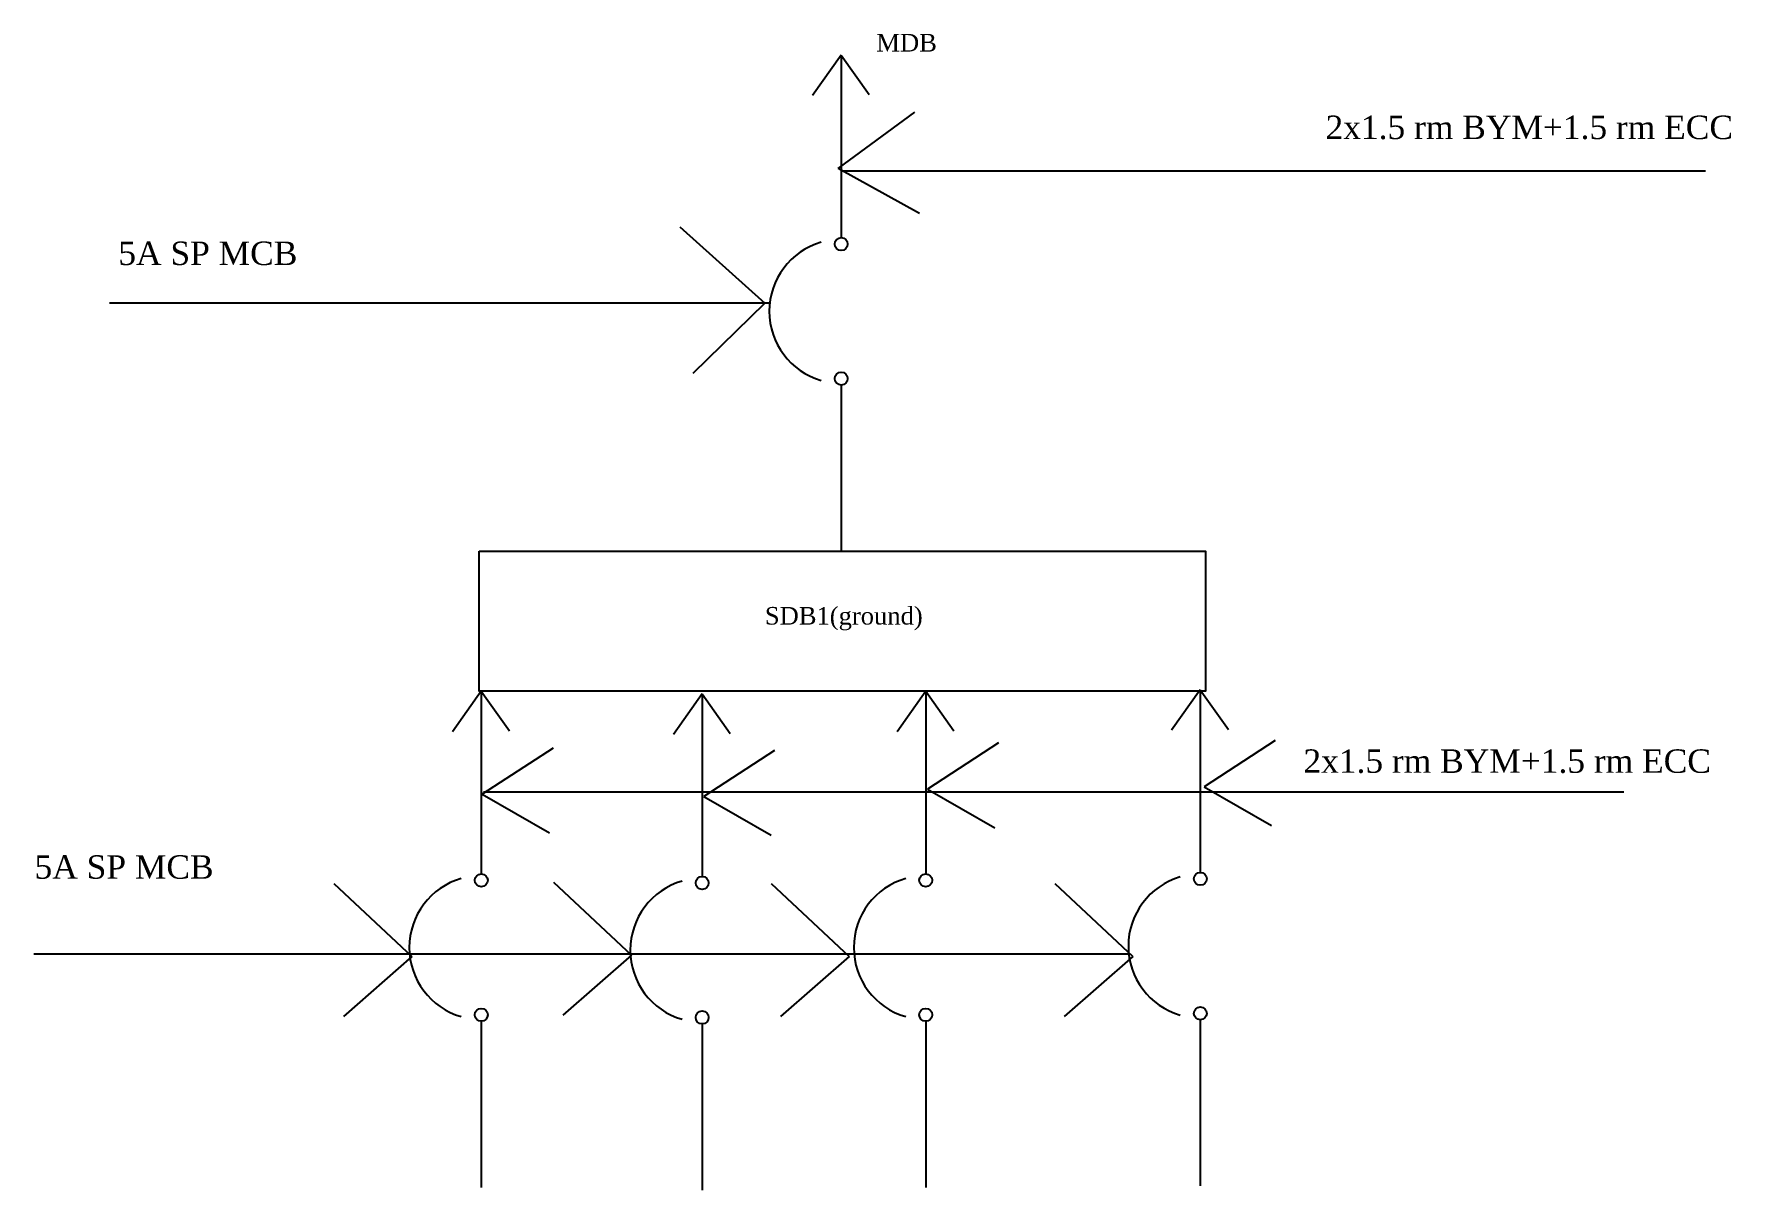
# Model space of a CAD drawing. Header units: inches. Extents: x -7121 to -1666, y 2270 to 5014.
# Drawn here: x -3774 to -2326, y 2270 to 3257 of the extents above; entities that cross this region are included whole.
import ezdxf

# ---------------------------------------------------------------- set-up
doc = ezdxf.new("R2010")
doc.units = ezdxf.units.IN
doc.header["$MEASUREMENT"] = 0
doc.linetypes.add('ACAD_ISO02W100', pattern=[15, 12, -3])
doc.layers.add('Diagram', color=7, linetype='ACAD_ISO02W100')
doc.styles.get("Standard").update_dxf_attribs({"font": 'times.ttf', "height": 6})

msp = doc.modelspace()

# ---------------------------------------------------------------- texts
at = {"layer": 'Diagram', "linetype": 'Continuous', "attachment_point": 1}
for s, insert, char_height, width in [('MDB', (-3055.32279, 3256.64474), 15, 70.25), ('2x1.5 rm BYM+1.5 rm ECC', (-2672.06812, 3186.98902), 20, 385.8501121), ('5A SP MCB', (-3702.09972, 3079.53097), 20, 240), ('SDB1(ground)', (-3150.4663, 2767.78831), 15, 277.25), ('2x1.5 rm BYM+1.5 rm ECC', (-2690.92319, 2646.33095), 20, 385.8501121), ('5A SP MCB', (-3773.59971, 2556), 20, 240)]:
    msp.add_mtext(s, dxfattribs=dict(at, insert=insert, char_height=char_height, width=width))

# ---------------------------------------------------------------- blocks, each defined once
blk = doc.blocks.new('breaker')
at = {"layer": 'Diagram', "linetype": 'Continuous'}
for p, q in [((0, 0), (-49, -69)), ((0, 0), (0, -311.5)), ((0, 0), (48, -67.5)), ((0, -563), (0, -846.5))]:
    blk.add_line(p, q, dxfattribs=at)
for centre in [(0, -322.5), (0, -552)]:
    blk.add_circle(centre, 11, dxfattribs=at)
blk.add_arc((0, -437.25), 122.75, 106.14744, 253.8355, dxfattribs=at)

# ---------------------------------------------------------------- linework, layer by layer
at = {"layer": 'Diagram', "linetype": 'Continuous'}
for p, q in [((-3087.99999, 3142), (-3022.49999, 3190)), ((-3018.49999, 3103.5), (-3087.99999, 3142)), ((-3085.99999, 3140), (-2347.99999, 3140)), ((-3223.00001, 3092), (-3150.50001, 3027)), ((-3146.00001, 3027), (-3709.50001, 3027)), ((-3150.50001, 3027), (-3212.00001, 2967)), ((-2951.09971, 2652), (-3011.59971, 2612.5)), ((-2715.09971, 2654), (-2775.59971, 2614.5)), ((-3331.09971, 2647.5), (-3391.59971, 2608)), ((-3142.09971, 2645.5), (-3202.59971, 2606)), ((-3391.59971, 2608), (-3334.09971, 2575)), ((-3390.59971, 2610), (-2417.59971, 2610)), ((-3011.59971, 2612.5), (-2954.09971, 2579.5)), ((-2775.59971, 2614.5), (-2718.09971, 2581.5)), ((-3202.59971, 2606), (-3145.09971, 2573)), ((-3518.09971, 2532), (-3451.59971, 2469.5)), ((-3330.77516, 2533.18078), (-3264.27516, 2470.68078)), ((-3145.09971, 2532), (-3078.59971, 2469.5)), ((-2903.09971, 2532), (-2836.59971, 2469.5)), ((-2838.59971, 2471.5), (-3774.09971, 2471.5)), ((-3451.59971, 2469.5), (-3510.09971, 2418.5)), ((-3264.27516, 2470.68078), (-3322.77516, 2419.68078)), ((-3078.59971, 2469.5), (-3137.09971, 2418.5)), ((-2836.59971, 2469.5), (-2895.09971, 2418.5))]:
    msp.add_line(p, q, dxfattribs=at)
msp.add_lwpolyline([(-3394.32279, 2815.39474), (-2774.57279, 2815.39474), (-2774.57279, 2695.89474), (-3394.32279, 2695.89474)], close=True, dxfattribs=at)

# ---------------------------------------------------------------- block references
at = {"layer": 'Diagram', "linetype": 'Continuous', "xscale": 0.5, "yscale": 0.5, "zscale": 0.5}
for p in [(-3085.32279, 3238.64474), (-3392.44779, 2695.89474), (-3203.94779, 2693.64474), (-3013.19779, 2695.89474), (-2778.94779, 2697.14474)]:
    msp.add_blockref('breaker', p, dxfattribs=at)

msp.set_redraw_order([(e.dxf.handle, doc.entitydb.next_handle()) for e in msp.query("TEXT MTEXT ATTDEF DIMENSION ARC_DIMENSION")])  # texts and dimensions are drawn at this point

doc.saveas('drawing.dxf')
